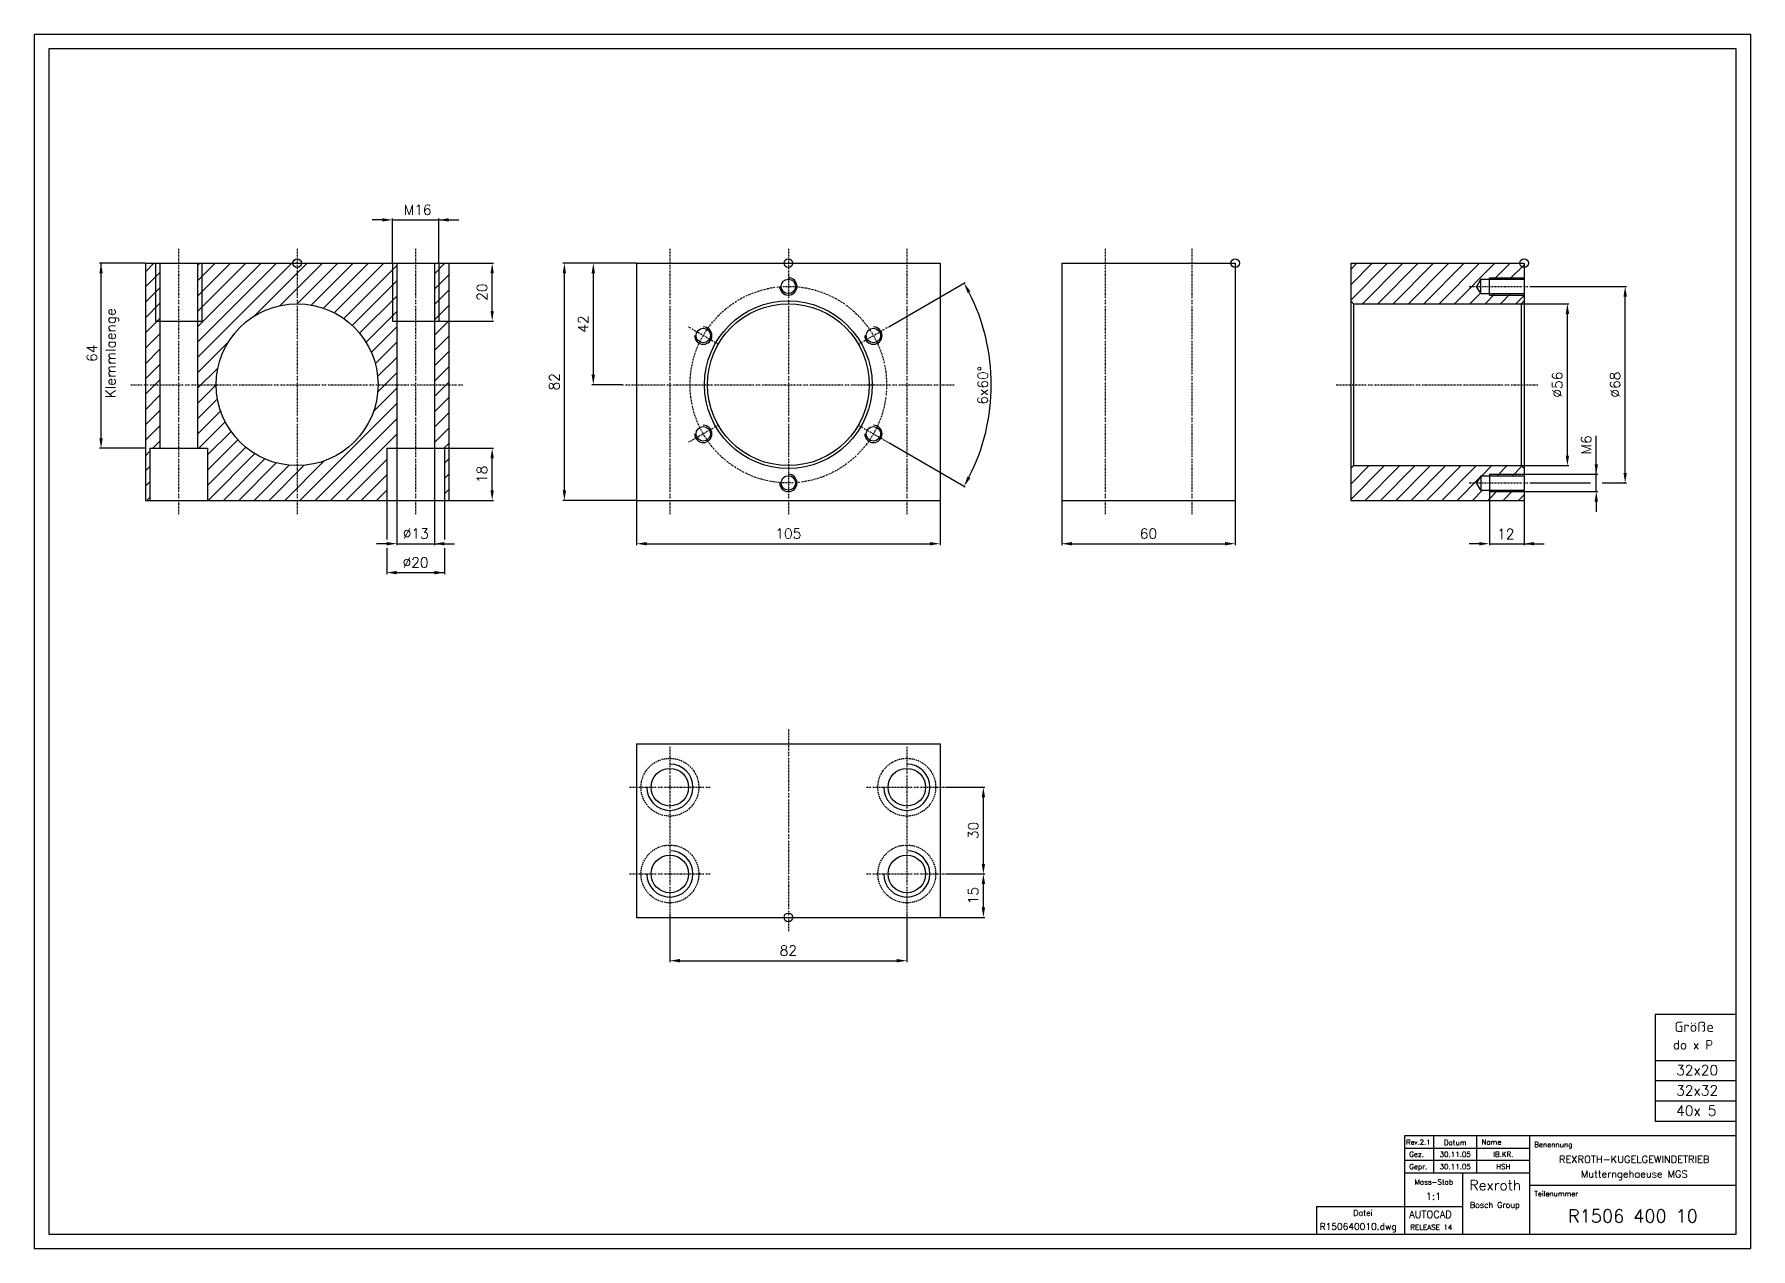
# Model space of a CAD drawing. Header units: millimetres. Extents: x -3388 to 4307, y 243 to 4457.
# Drawn here: x 3038 to 3632, y 1337 to 1757 of the extents above; entities that cross this region are included whole.
import ezdxf
from ezdxf.enums import TextEntityAlignment as Align

# ---------------------------------------------------------------- set-up
doc = ezdxf.new("R2010")
doc.units = ezdxf.units.MM
for name, pattern in [('AUSGEZOGEN', [0]), ('GESTRICHELT', [0.75, 0.5, -0.25]), ('STRICHPUNKT', [1, 0.5, -0.25, 0, -0.25])]:
    doc.linetypes.add(name, pattern=pattern)
for name, color, linetype in [('B3STAR', 3, 'AUSGEZOGEN'), ('L2STAR', 2, 'AUSGEZOGEN'), ('L3STAR', 3, 'AUSGEZOGEN'), ('L5STAR', 7, 'AUSGEZOGEN'), ('M2STAR', 2, 'STRICHPUNKT'), ('S2STAR', 2, 'AUSGEZOGEN'), ('T2STAR', 2, 'AUSGEZOGEN'), ('T3STAR', 3, 'AUSGEZOGEN'), ('U2STAR', 2, 'GESTRICHELT')]:
    doc.layers.add(name, color=color, linetype=linetype)
doc.styles.add('SIMPLEX8', font='SIMPLEX8.shx')

msp = doc.modelspace()

# ---------------------------------------------------------------- texts
at = {"layer": 'B3STAR', "style": 'SIMPLEX8'}
for s, p in [('M16', (3171.15766, 1696.25086)), ('%%C13', (3170.49746, 1584.25086)), ('105', (3299.42116, 1584.25086)), ('60', (3424.03801, 1584.25086)), ('12', (3547.7024, 1584.08838)), ('%%c20', (3170.42116, 1574.25086)), ('82', (3299.42116, 1440.01963))]:
    msp.add_text(s, height=3.5, dxfattribs=at).set_placement(p, align=Align.MIDDLE_CENTER)
for s, p in [('20', (3193.42116, 1667.75086)), ('42', (3228.42116, 1656.75086)), ('%%c56', (3565.53801, 1635.75086)), ('%%c68', (3585.53801, 1635.75086)), ('82', (3218.42116, 1636.75086)), ('M6', (3575.53801, 1614.92419)), ('18', (3193.42116, 1604.75086)), ('30', (3363.42116, 1481.56202)), ('15', (3363.42116, 1459.01963))]:
    msp.add_text(s, height=3.5, rotation=90, dxfattribs=at).set_placement(p, align=Align.MIDDLE_CENTER)
at = {"layer": 'B3STAR', "char_height": 3.5, "attachment_point": 5, "style": 'SIMPLEX8'}
for s, insert, rotation in [('Klemmlaenge', (3065.42999, 1646.61198), 90), ('64', (3058.42999, 1646.61198), 90), ('6x60%%D', (3366.7087, 1635.50994), 89.79485268)]:
    msp.add_mtext(s, dxfattribs=dict(at, insert=insert, rotation=rotation))
at = {"layer": 'L5STAR', "color": 7, "style": 'SIMPLEX8'}
for s, height, p in [('Rexroth', 3.5, (3535.18004, 1357.12659)), ('Bosch Group', 2, (3535.31195, 1351.04145))]:
    msp.add_text(s, height=height, dxfattribs=at).set_placement(p)
at = {"layer": 'T2STAR', "style": 'SIMPLEX8'}
for s, height, p in [('Größe', 3.5, (3606.06875, 1411.90076)), ('do x P', 3, (3605.56875, 1405.90076)), ('32x20', 3.5, (3606.66875, 1396.90076)), ('32x32', 3.5, (3606.66875, 1389.90076)), ('40x 5', 3.5, (3606.66875, 1382.90076)), ('Rev.2.1', 1.7, (3513.21875, 1372.90069)), ('Name', 1.8, (3539.31875, 1372.90076)), ('Benennung', 1.8, (3557.56875, 1372.02576)), ('Gez.', 1.8, (3514.31875, 1368.65076)), ('Gepr.', 1.8, (3514.31875, 1364.40076)), ('Teilenummer', 1.8, (3557.56875, 1355.02586)), ('Datei', 2, (3494.93185, 1348.28343)), ('AUTOCAD', 2.5, (3514.25529, 1347.52059)), ('R150640010.dwg', 2.3, (3483.27516, 1343.42127)), ('RELEASE 14', 1.8, (3514.67516, 1343.42134))]:
    msp.add_text(s, height=height, dxfattribs=at).set_placement(p)
for s, height, p in [('Datum', 1.8, (3530.21975, 1373.62086)), ('30.11.05', 1.8, (3530.21975, 1369.55079)), ('30.11.05', 1.8, (3530.21975, 1365.30079)), ('IB.KR.', 1.8, (3546.84475, 1369.55086)), ('HSH', 1.8, (3546.84475, 1365.30086)), ('Mass-Stab', 1.8, (3522.81875, 1359.97646)), ('1:1', 2.5, (3522.71975, 1355.03586))]:
    msp.add_text(s, height=height, dxfattribs=at).set_placement(p, align=Align.MIDDLE)
at = {"layer": 'T3STAR', "style": 'SIMPLEX8'}
for s, height, p in [('REXROTH-KUGELGEWINDETRIEB', 2.5, (3592.16875, 1367.82509)), ('Mutterngehaeuse MGS', 2.5, (3592.16875, 1362.32509)), ('R1506 400 10', 4.5, (3591.71975, 1348.20766))]:
    msp.add_text(s, height=height, dxfattribs=at).set_placement(p, align=Align.MIDDLE)

# ---------------------------------------------------------------- blocks, each defined once
blk = doc.blocks.new('R150640010_1')
at = {"layer": 'L2STAR'}
for centre in [(0, -8), (-29.44, -25), (29.44, -25), (-29.44, -59), (29.44, -59), (0, -76)]:
    blk.add_arc(centre, 3, 180, 90, dxfattribs=at)
at = {"layer": 'L5STAR'}
for p, q in [((-52.5, 0), (52.5, 0)), ((-52.5, 0), (-52.5, -82)), ((52.5, 0), (52.5, -82)), ((-52.5, -82), (52.5, -82))]:
    blk.add_line(p, q, dxfattribs=at)
for centre, radius in [((0, -8), 2.5), ((0, -42), 29), ((0, -42), 28), ((-29.44, -25), 2.5), ((29.44, -25), 2.5), ((-29.44, -59), 2.5), ((29.44, -59), 2.5), ((0, -76), 2.5)]:
    blk.add_circle(centre, radius, dxfattribs=at)
at = {"layer": 'M2STAR'}
for p, q in [((-41, 5), (-41, -87)), ((0, 5), (0, -87)), ((41, 5), (41, -87)), ((-24.25, -28), (-34.64, -22)), ((24.25, -28), (34.64, -22)), ((-57.5, -42), (57.5, -42)), ((-24.25, -56), (-34.64, -62)), ((24.25, -56), (34.64, -62))]:
    blk.add_line(p, q, dxfattribs=at)
blk.add_circle((0, -42), 34, dxfattribs=at)
blk = doc.blocks.new('R150640010_5')
at = {"layer": 'L2STAR'}
for centre in [(-41, 45), (41, 45), (-41, 15), (41, 15)]:
    blk.add_arc(centre, 8, 180, 90, dxfattribs=at)
at = {"layer": 'L5STAR'}
for p, q in [((-52.5, 60), (52.5, 60)), ((-52.5, 60), (-52.5, 0)), ((52.5, 60), (52.5, 0)), ((-52.5, 0), (52.5, 0))]:
    blk.add_line(p, q, dxfattribs=at)
for centre in [(-41, 45), (41, 45), (-41, 15), (41, 15)]:
    blk.add_circle(centre, 6.5, dxfattribs=at)
at = {"layer": 'M2STAR'}
for p, q in [((0, 65), (0, -5)), ((-41, 59), (-41, 1)), ((41, 59), (41, 1)), ((-55, 45), (-27, 45)), ((27, 45), (55, 45)), ((-55, 15), (-27, 15)), ((27, 15), (55, 15))]:
    blk.add_line(p, q, dxfattribs=at)
at = {"layer": 'U2STAR'}
for centre in [(-41, 45), (41, 45), (-41, 15), (41, 15)]:
    blk.add_circle(centre, 10, dxfattribs=at)
blk = doc.blocks.new('R150640010_2')
at = {"layer": 'L5STAR'}
for p, q in [((-60, 0), (0, 0)), ((-60, 0), (-60, -82)), ((0, 0), (0, -82)), ((-60, -82), (0, -82))]:
    blk.add_line(p, q, dxfattribs=at)
at = {"layer": 'M2STAR'}
for p, q in [((-45, 5), (-45, -87)), ((-15, 5), (-15, -87))]:
    blk.add_line(p, q, dxfattribs=at)
blk = doc.blocks.new('R150640010_21')
at = {"layer": 'L2STAR'}
for p, q in [((-12, -5), (0, -5)), ((-12, -11), (0, -11)), ((-12, -73), (0, -73)), ((-12, -79), (0, -79))]:
    blk.add_line(p, q, dxfattribs=at)
at = {"layer": 'L5STAR'}
for p, q in [((-60, 0), (0, 0)), ((-60, 0), (-60, -82)), ((0, 0), (0, -82)), ((-15, -5.5), (-16.44, -8)), ((-15, -5.5), (0, -5.5)), ((-15, -10.5), (-15, -5.5)), ((-12, -11), (-12, -5)), ((-15, -10.5), (-16.44, -8)), ((-15, -10.5), (0, -10.5)), ((-59, -14), (-60, -13)), ((-59, -14), (-1, -14)), ((-59, -14), (-59, -70)), ((-1, -14), (0, -13)), ((-1, -14), (-1, -70)), ((-59, -70), (-60, -71)), ((-59, -70), (-1, -70)), ((-1, -70), (0, -71)), ((-15, -73.5), (-16.44, -76)), ((-15, -78.5), (-16.44, -76)), ((-15, -73.5), (0, -73.5)), ((-15, -73.5), (-15, -78.5)), ((-12, -73), (-12, -79)), ((-60, -82), (0, -82)), ((-15, -78.5), (0, -78.5))]:
    blk.add_line(p, q, dxfattribs=at)
at = {"layer": 'M2STAR'}
for p, q in [((-18.94, -8), (2.5, -8)), ((-65, -42), (5, -42)), ((-18.94, -76), (2.5, -76))]:
    blk.add_line(p, q, dxfattribs=at)
at = {"layer": 'S2STAR'}
for p, q in [((-60, -2.18), (-57.82, 0)), ((-60, -7.48), (-52.52, 0)), ((-59.86, -12.64), (-47.22, 0)), ((-55.91, -14), (-41.91, 0)), ((-50.61, -14), (-36.61, 0)), ((-45.31, -14), (-31.31, 0)), ((-40, -14), (-26, 0)), ((-34.7, -14), (-20.7, 0)), ((-29.4, -14), (-15.4, 0)), ((-24.09, -14), (-10.09, 0)), ((-10.29, -5.5), (-4.79, 0)), ((-4.99, -5.5), (0, -0.51)), ((-18.79, -14), (-15.11, -10.32)), ((-13.49, -14), (-9.99, -10.5)), ((-8.18, -14), (-4.68, -10.5)), ((-2.88, -14), (0, -11.12)), ((-60, -81.73), (-48.27, -70)), ((-60, -76.42), (-53.58, -70)), ((-54.97, -82), (-42.97, -70)), ((-49.67, -82), (-37.67, -70)), ((-44.36, -82), (-32.36, -70)), ((-39.06, -82), (-27.06, -70)), ((-33.76, -82), (-21.76, -70)), ((-28.45, -82), (-16.45, -70)), ((-14.65, -73.5), (-11.15, -70)), ((-9.35, -73.5), (-5.85, -70)), ((-4.04, -73.5), (-0.77, -70.23)), ((-23.15, -82), (-15.48, -74.33)), ((-17.85, -82), (-14.35, -78.5)), ((-12.54, -82), (-9.04, -78.5)), ((-7.24, -82), (-3.74, -78.5)), ((-1.94, -82), (0, -80.06))]:
    blk.add_line(p, q, dxfattribs=at)
blk = doc.blocks.new('R150640010_11')
blk.add_circle((0, -42), 28)
at = {"layer": 'L2STAR'}
for p, q in [((-49, 0), (-49, -20)), ((-33, 0), (-33, -20)), ((33, 0), (33, -20)), ((49, 0), (49, -20))]:
    blk.add_line(p, q, dxfattribs=at)
at = {"layer": 'L5STAR'}
for p, q in [((-52.5, 0), (52.5, 0)), ((-52.5, 0), (-52.5, -82)), ((-47.5, 0), (-47.5, -64)), ((-34.5, 0), (-34.5, -64)), ((34.5, 0), (34.5, -64)), ((47.5, 0), (47.5, -64)), ((52.5, 0), (52.5, -82)), ((-49, -20), (-33, -20)), ((33, -20), (49, -20)), ((-51, -64), (-51, -82)), ((-51, -64), (-31, -64)), ((-31, -64), (-31, -82)), ((31, -64), (31, -82)), ((31, -64), (51, -64)), ((51, -64), (51, -82)), ((-52.5, -82), (52.5, -82))]:
    blk.add_line(p, q, dxfattribs=at)
at = {"layer": 'M2STAR'}
for p, q in [((-41, 5), (-41, -87)), ((0, 5), (0, -87)), ((41, 5), (41, -87)), ((-57.5, -42), (57.5, -42))]:
    blk.add_line(p, q, dxfattribs=at)
at = {"layer": 'S2STAR'}
for p, q in [((-52.5, -2.91), (-49.59, 0)), ((-34.5, -32.64), (-1.86, 0)), ((-34.5, -22.03), (-12.47, 0)), ((-34.5, -27.33), (-7.17, 0)), ((-34.5, -16.73), (-17.77, 0)), ((-34.5, -11.42), (-23.08, 0)), ((-34.5, -6.12), (-28.38, 0)), ((-34.5, -0.82), (-33.68, 0)), ((-14.78, -18.22), (3.44, 0)), ((-5.88, -14.62), (8.74, 0)), ((0.05, -14), (14.05, 0)), ((4.92, -14.43), (19.35, 0)), ((9.12, -15.53), (24.65, 0)), ((12.84, -17.12), (29.96, 0)), ((47.5, -3.67), (51.17, 0)), ((-52.5, -8.21), (-47.5, -3.21)), ((16.14, -19.12), (34.5, -0.76)), ((47.5, -8.97), (52.5, -3.97)), ((-52.5, -13.51), (-47.5, -8.51)), ((19.07, -21.5), (34.5, -6.06)), ((21.64, -24.23), (34.5, -11.37)), ((47.5, -14.28), (52.5, -9.28)), ((-52.5, -18.82), (-47.5, -13.82)), ((23.85, -27.32), (34.5, -16.67)), ((47.5, -19.58), (52.5, -14.58)), ((-52.5, -24.12), (-47.5, -19.12)), ((25.67, -30.81), (34.5, -21.97)), ((47.5, -24.88), (52.5, -19.88)), ((-52.5, -29.42), (-47.5, -24.42)), ((-34.5, -37.94), (-23.78, -27.22)), ((27.04, -34.74), (34.5, -27.28)), ((47.5, -30.19), (52.5, -25.19)), ((-52.5, -34.73), (-47.5, -29.73)), ((-52.5, -40.03), (-47.5, -35.03)), ((27.86, -39.22), (34.5, -32.58)), ((47.5, -35.49), (52.5, -30.49)), ((-52.5, -45.33), (-47.5, -40.33)), ((-34.5, -43.24), (-27.38, -36.12)), ((27.89, -44.49), (34.5, -37.88)), ((47.5, -40.79), (52.5, -35.79)), ((47.5, -46.1), (52.5, -41.1)), ((-52.5, -50.64), (-47.5, -45.64)), ((-34.5, -48.55), (-28, -42.05)), ((-34.5, -53.85), (-27.57, -46.92)), ((26.42, -51.26), (34.5, -43.19)), ((47.5, -51.4), (52.5, -46.4)), ((-52.5, -55.94), (-47.5, -50.94)), ((-34.5, -59.15), (-26.47, -51.12)), ((0.99, -82), (34.5, -48.49)), ((47.5, -56.7), (52.5, -51.7)), ((-52.5, -61.24), (-47.5, -56.24)), ((-34.04, -64), (-24.88, -54.84)), ((-31, -66.26), (-22.88, -58.14)), ((6.29, -82), (34.5, -53.79)), ((11.6, -82), (34.5, -59.1)), ((47.5, -62.01), (52.5, -57.01)), ((-52.5, -66.55), (-51, -65.05)), ((-49.95, -64), (-47.5, -61.55)), ((-31, -71.56), (-20.5, -61.07)), ((-31, -76.87), (-17.77, -63.64)), ((50.81, -64), (52.5, -62.31)), ((-52.5, -71.85), (-51, -70.35)), ((-30.83, -82), (-14.68, -65.85)), ((-25.53, -82), (-11.19, -67.67)), ((-20.22, -82), (-7.26, -69.04)), ((-14.92, -82), (-2.78, -69.86)), ((-9.62, -82), (2.49, -69.89)), ((-4.31, -82), (9.26, -68.42)), ((16.9, -82), (31, -67.9)), ((51, -69.11), (52.5, -67.61)), ((-52.5, -77.15), (-51, -75.65)), ((22.2, -82), (31, -73.2)), ((51, -74.42), (52.5, -72.92)), ((-52.04, -82), (-51, -80.96)), ((27.51, -82), (31, -78.51)), ((51, -79.72), (52.5, -78.22))]:
    blk.add_line(p, q, dxfattribs=at)

# ---------------------------------------------------------------- linework, layer by layer
at = {"layer": 'B3STAR', "color": 2}
for p, q in [((3162.42116, 1677.75086), (3162.42116, 1693.25086)), ((3178.42116, 1677.75086), (3178.42116, 1693.25086)), ((3158.92116, 1692.75086), (3155.42116, 1692.75086)), ((3162.42116, 1692.75086), (3185.42116, 1692.75086)), ((3076.82116, 1677.75086), (3061.06256, 1677.75086)), ((3061.56256, 1617.25086), (3061.56256, 1677.75086)), ((3182.02116, 1677.75086), (3197.42116, 1677.75086)), ((3246.82116, 1677.75086), (3221.42116, 1677.75086)), ((3196.92116, 1661.25086), (3196.92116, 1674.25086)), ((3221.92116, 1599.25086), (3221.92116, 1674.25086)), ((3231.92116, 1674.25086), (3231.92116, 1639.25086)), ((3334.14878, 1655.80086), (3360.6744, 1671.11543)), ((3556.63801, 1669.75086), (3589.53801, 1669.75086)), ((3553.13801, 1663.75086), (3569.53801, 1663.75086)), ((3589.03801, 1605.25086), (3589.03801, 1666.25086)), ((3178.52116, 1657.75086), (3197.42116, 1657.75086)), ((3569.03801, 1611.25086), (3569.03801, 1660.25086)), ((3241.82116, 1635.75086), (3231.42116, 1635.75086)), ((3334.14878, 1615.70086), (3360.6744, 1600.38629)), ((3579.03801, 1598.75086), (3579.03801, 1618.00753)), ((3076.82116, 1613.75086), (3061.06256, 1613.75086)), ((3163.92116, 1613.65086), (3163.92116, 1580.25086)), ((3176.92116, 1613.65086), (3176.92116, 1580.25086)), ((3180.42116, 1613.75086), (3197.42116, 1613.75086)), ((3196.92116, 1599.25086), (3196.92116, 1610.25086)), ((3553.13801, 1607.75086), (3569.53801, 1607.75086)), ((3554.13801, 1604.75086), (3579.53801, 1604.75086)), ((3542.03801, 1598.65086), (3542.03801, 1580.25086)), ((3554.13801, 1598.75086), (3579.53801, 1598.75086)), ((3556.63801, 1601.75086), (3577.03801, 1601.75086)), ((3581.03801, 1601.75086), (3589.53801, 1601.75086)), ((3588.93801, 1601.75086), (3588.53801, 1601.75086)), ((3160.42116, 1595.65086), (3160.42116, 1582.25086)), ((3180.42116, 1595.65086), (3180.42116, 1582.25086)), ((3182.02116, 1595.75086), (3197.42116, 1595.75086)), ((3246.82116, 1595.75086), (3221.42116, 1595.75086)), ((3246.92116, 1595.65086), (3246.92116, 1580.25086)), ((3351.92116, 1595.65086), (3351.92116, 1580.25086)), ((3394.03801, 1595.65086), (3394.03801, 1580.25086)), ((3454.03801, 1595.65086), (3454.03801, 1580.25086)), ((3554.03801, 1595.65086), (3554.03801, 1580.25086)), ((3579.03801, 1595.25086), (3579.03801, 1591.75086)), ((3160.42116, 1580.75086), (3156.92116, 1580.75086)), ((3163.92116, 1580.75086), (3183.92116, 1580.75086)), ((3250.42116, 1580.75086), (3348.42116, 1580.75086)), ((3397.53801, 1580.75086), (3450.53801, 1580.75086)), ((3538.53801, 1580.75086), (3535.03801, 1580.75086)), ((3542.03801, 1580.75086), (3561.03801, 1580.75086)), ((3160.42116, 1579.25086), (3160.42116, 1570.25086)), ((3180.42116, 1579.25086), (3180.42116, 1570.25086)), ((3163.92116, 1570.75086), (3180.42116, 1570.75086)), ((3354.52116, 1496.51963), (3367.42116, 1496.51963)), ((3366.92116, 1470.01963), (3366.92116, 1493.01963)), ((3354.52116, 1466.51963), (3367.42116, 1466.51963)), ((3366.92116, 1455.01963), (3366.92116, 1463.01963)), ((3258.42116, 1452.41963), (3258.42116, 1436.01963)), ((3340.42116, 1452.41963), (3340.42116, 1436.01963)), ((3352.02116, 1451.51963), (3367.42116, 1451.51963)), ((3261.92116, 1436.51963), (3336.92116, 1436.51963))]:
    msp.add_line(p, q, dxfattribs=at)
at = {"layer": 'B3STAR'}
for centre in [(3129.42116, 1677.75086), (3299.42116, 1677.75086), (3454.03801, 1677.75086), (3554.03801, 1677.75086), (3299.42116, 1451.51963)]:
    msp.add_circle(centre, 1.5, dxfattribs=at)
at = {"layer": 'B3STAR', "color": 2}
msp.add_arc((3299.42116, 1635.75086), 70.22915, 332.85573727, 27.14426273, dxfattribs=at)
for points in [[(3158.92116, 1693.33419), (3158.92116, 1692.16753), (3162.42116, 1692.75086)], [(3181.92116, 1693.33419), (3181.92116, 1692.16753), (3178.42116, 1692.75086)], [(3060.97923, 1674.25086), (3062.14589, 1674.25086), (3061.56256, 1677.75086)], [(3196.33783, 1674.25086), (3197.50449, 1674.25086), (3196.92116, 1677.75086)], [(3221.33783, 1674.25086), (3222.50449, 1674.25086), (3221.92116, 1677.75086)], [(3231.33783, 1674.25086), (3232.50449, 1674.25086), (3231.92116, 1677.75086)], [(3361.40302, 1667.51269), (3362.4276, 1668.07067), (3360.24138, 1670.86543)], [(3588.45468, 1666.25086), (3589.62134, 1666.25086), (3589.03801, 1669.75086)], [(3568.45468, 1660.25086), (3569.62134, 1660.25086), (3569.03801, 1663.75086)], [(3196.33783, 1661.25086), (3197.50449, 1661.25086), (3196.92116, 1657.75086)], [(3231.33783, 1639.25086), (3232.50449, 1639.25086), (3231.92116, 1635.75086)], [(3060.97923, 1617.25086), (3062.14589, 1617.25086), (3061.56256, 1613.75086)], [(3196.33783, 1610.25086), (3197.50449, 1610.25086), (3196.92116, 1613.75086)], [(3568.45468, 1611.25086), (3569.62134, 1611.25086), (3569.03801, 1607.75086)], [(3362.4276, 1603.43106), (3361.40302, 1603.98903), (3360.24138, 1600.63629)], [(3578.45468, 1608.25086), (3579.62134, 1608.25086), (3579.03801, 1604.75086)], [(3588.45468, 1605.25086), (3589.62134, 1605.25086), (3589.03801, 1601.75086)], [(3196.33783, 1599.25086), (3197.50449, 1599.25086), (3196.92116, 1595.75086)], [(3221.33783, 1599.25086), (3222.50449, 1599.25086), (3221.92116, 1595.75086)], [(3578.45468, 1595.25086), (3579.62134, 1595.25086), (3579.03801, 1598.75086)], [(3160.42116, 1581.33419), (3160.42116, 1580.16753), (3163.92116, 1580.75086)], [(3180.42116, 1581.33419), (3180.42116, 1580.16753), (3176.92116, 1580.75086)], [(3250.42116, 1581.33419), (3250.42116, 1580.16753), (3246.92116, 1580.75086)], [(3348.42116, 1581.33419), (3348.42116, 1580.16753), (3351.92116, 1580.75086)], [(3397.53801, 1581.33419), (3397.53801, 1580.16753), (3394.03801, 1580.75086)], [(3450.53801, 1581.33419), (3450.53801, 1580.16753), (3454.03801, 1580.75086)], [(3538.53801, 1581.33419), (3538.53801, 1580.16753), (3542.03801, 1580.75086)], [(3557.53801, 1581.33419), (3557.53801, 1580.16753), (3554.03801, 1580.75086)], [(3163.92116, 1571.33419), (3163.92116, 1570.16753), (3160.42116, 1570.75086)], [(3176.92116, 1571.33419), (3176.92116, 1570.16753), (3180.42116, 1570.75086)], [(3366.33783, 1493.01963), (3367.50449, 1493.01963), (3366.92116, 1496.51963)], [(3366.33783, 1470.01963), (3367.50449, 1470.01963), (3366.92116, 1466.51963)], [(3366.33783, 1463.01963), (3367.50449, 1463.01963), (3366.92116, 1466.51963)], [(3366.33783, 1455.01963), (3367.50449, 1455.01963), (3366.92116, 1451.51963)], [(3261.92116, 1437.10297), (3261.92116, 1435.9363), (3258.42116, 1436.51963)], [(3336.92116, 1437.10297), (3336.92116, 1435.9363), (3340.42116, 1436.51963)]]:
    msp.add_solid(points, dxfattribs=at)
at = {"layer": 'L2STAR'}
for p, q in [((3632.46975, 1756.92583), (3038.46975, 1756.92583)), ((3038.46975, 1756.92583), (3038.46975, 1336.92583)), ((3632.46975, 1336.92583), (3632.46975, 1756.92583)), ((3038.46975, 1336.92583), (3632.46975, 1336.92583))]:
    msp.add_line(p, q, dxfattribs=at)
at = {"layer": 'L3STAR'}
for p, q in [((3627.46975, 1751.92583), (3043.46975, 1751.92583)), ((3043.46975, 1751.92583), (3043.46975, 1341.92583)), ((3627.46975, 1341.92583), (3627.46975, 1751.92583)), ((3599.46975, 1417.92576), (3599.46975, 1380.92576)), ((3627.46975, 1417.92576), (3599.46975, 1417.92576)), ((3627.46975, 1401.92576), (3599.46975, 1401.92576)), ((3627.46975, 1394.92576), (3599.46975, 1394.92576)), ((3627.46975, 1387.92576), (3599.46975, 1387.92576)), ((3627.46975, 1380.92576), (3599.46975, 1380.92576)), ((3627.46975, 1375.92576), (3512.71975, 1375.92576)), ((3512.71975, 1375.92576), (3512.71975, 1341.92583)), ((3522.71975, 1375.92576), (3522.71975, 1363.17576)), ((3537.71975, 1363.17576), (3537.71975, 1375.92576)), ((3555.96975, 1375.92576), (3555.96975, 1341.92583)), ((3512.71975, 1371.67576), (3555.96975, 1371.67576)), ((3555.96975, 1367.42576), (3512.71975, 1367.42576)), ((3512.71975, 1363.17576), (3555.96975, 1363.17576)), ((3532.71975, 1363.17576), (3532.71975, 1341.92583)), ((3555.96975, 1358.92576), (3627.46975, 1358.92576)), ((3482.21975, 1351.4696), (3512.71975, 1351.4696)), ((3482.21975, 1351.4696), (3482.21975, 1341.92576)), ((3512.71975, 1351.46967), (3532.71975, 1351.46967)), ((3043.46975, 1341.92583), (3627.46975, 1341.92583))]:
    msp.add_line(p, q, dxfattribs=at)

# ---------------------------------------------------------------- block references
for name, p in [('R150640010_11', (3129.42116, 1677.75086)), ('R150640010_1', (3299.42116, 1677.75086)), ('R150640010_2', (3454.03801, 1677.75086)), ('R150640010_21', (3554.03801, 1677.75086)), ('R150640010_5', (3299.42116, 1451.51963))]:
    msp.add_blockref(name, p)

msp.set_redraw_order([(e.dxf.handle, doc.entitydb.next_handle()) for e in msp.query("TEXT MTEXT ATTDEF DIMENSION ARC_DIMENSION")])  # texts and dimensions are drawn at this point

doc.saveas('drawing.dxf')
